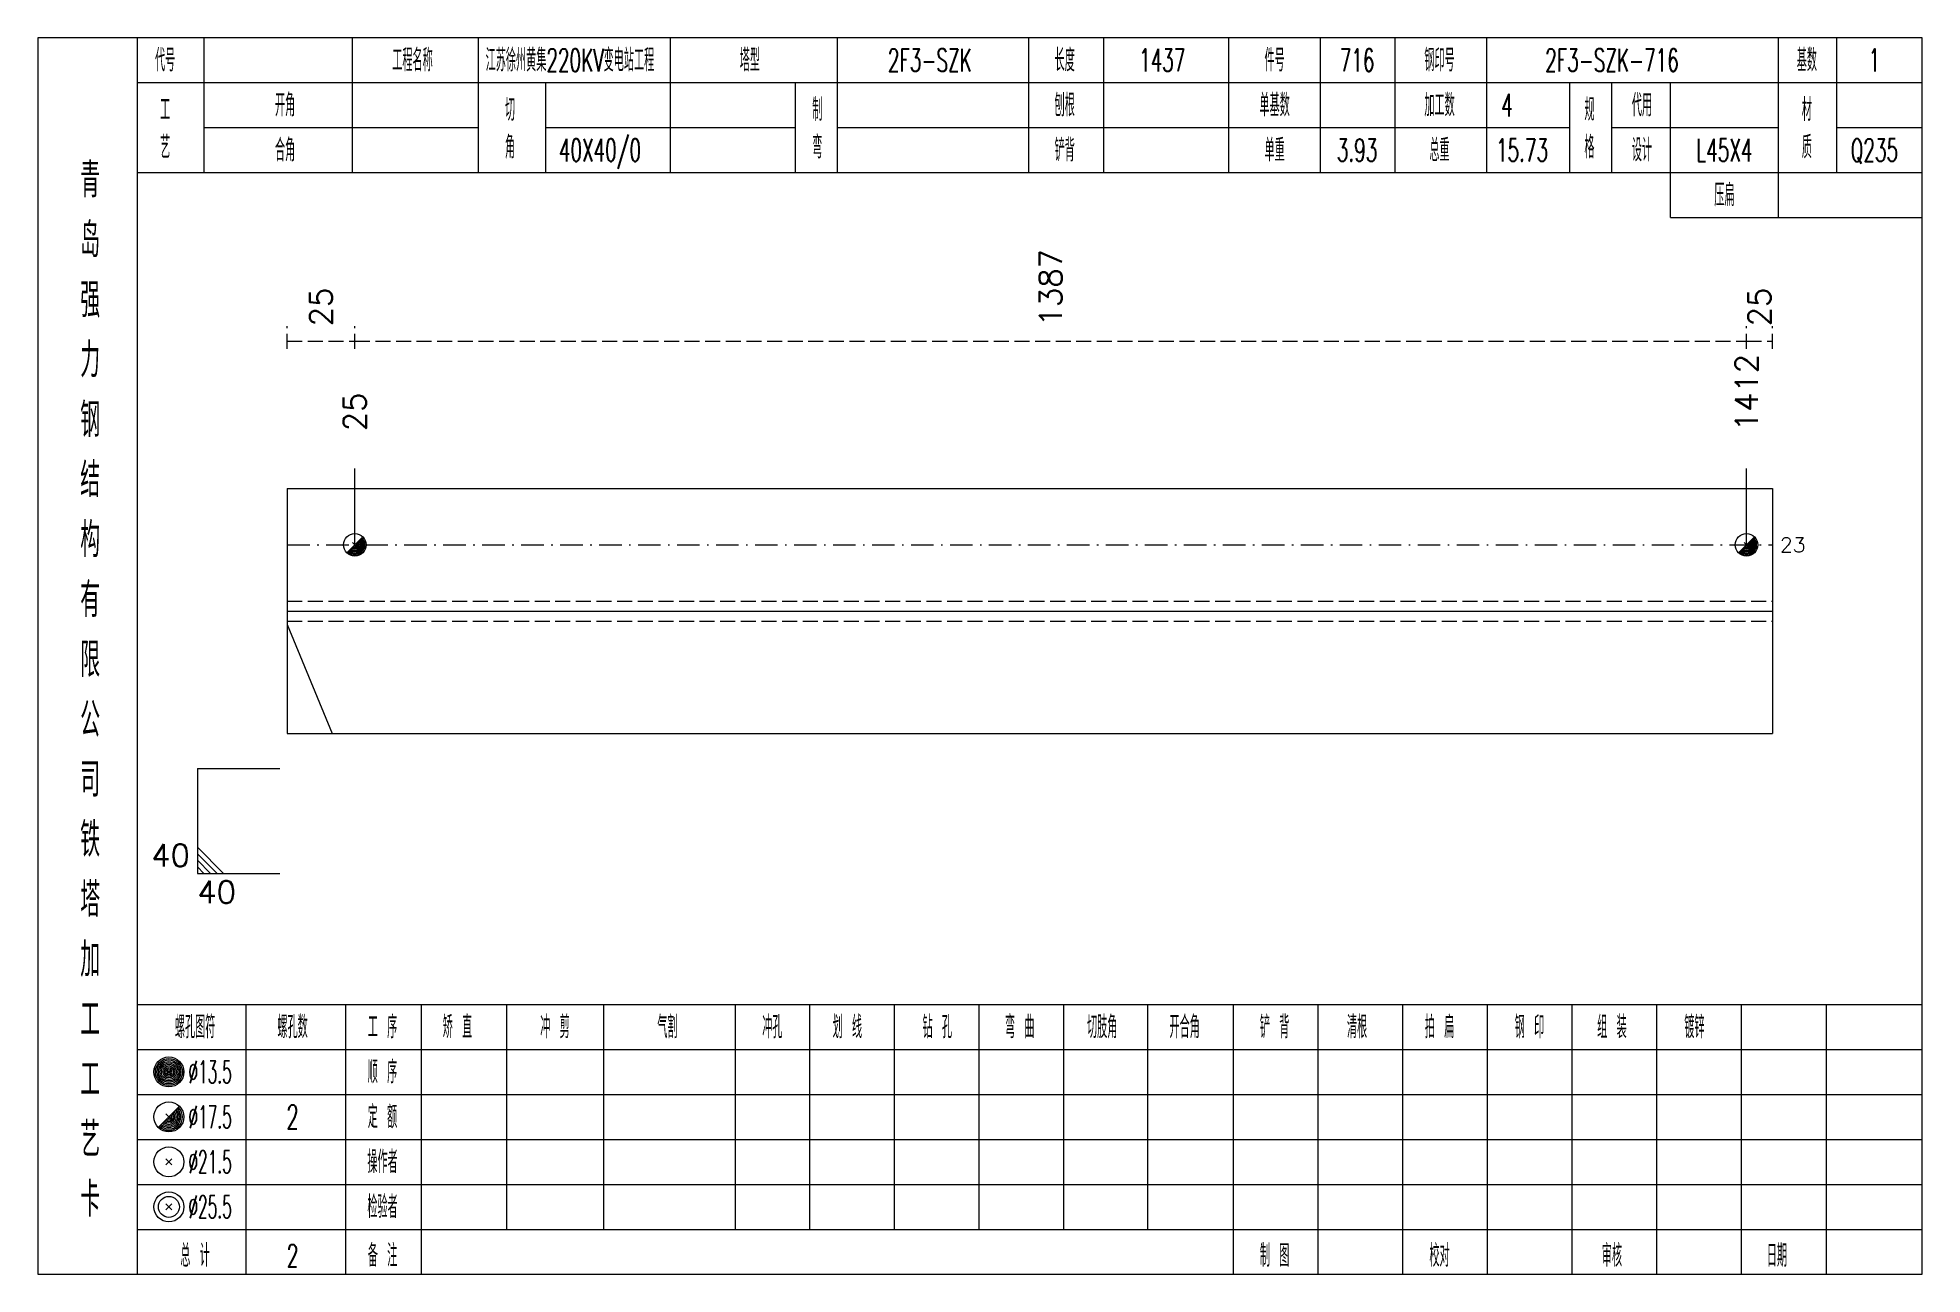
# Model space of a CAD drawing. Extents: x 0 to 4623, y -1159 to 4890.
# Drawn here: x 1245.6 to 1497, y 1575 to 1740 of the extents above; entities that cross this region are included whole.
import ezdxf
from ezdxf.enums import TextEntityAlignment as Align

# ---------------------------------------------------------------- set-up
doc = ezdxf.new("R2010")
doc.units = 0
doc.header["$MEASUREMENT"] = 0
doc.linetypes.add('一点画线', pattern=[5.2, 3, -1, 0.2, -1])
doc.linetypes.add('虚线', pattern=[2.75, 2, -0.75])
doc.layers.get('0').update_dxf_attribs({"linetype": 'CONTINUOUS', "lineweight": 25})
for name, color, linetype, lineweight in [('1', 7, 'CONTINUOUS', 25), ('4', 7, 'CONTINUOUS', 25), ('5', 7, 'CONTINUOUS', 25)]:
    doc.layers.add(name, color=color, linetype=linetype, lineweight=lineweight)
doc.styles.get("Standard").update_dxf_attribs({"font": 'simplex.shx', "width": 0.7, "height": 3, "bigfont": 'gbhzfs.shx'})

msp = doc.modelspace()

# ---------------------------------------------------------------- texts
at = {"color": 8, "linetype": 'Continuous', "lineweight": 9}
for s, p in [('1387', (1380.727, 1701.5)), ('25', (1283.4, 1701.5)), ('25', (1475.277, 1701.5))]:
    msp.add_text(s, height=3, rotation=90, dxfattribs=at).set_placement(p, align=Align.MIDDLE_LEFT)
at = {"color": 7, "linetype": 'Continuous', "lineweight": 13}
for s, p in [('1412', (1473.554, 1687.5)), ('25', (1287.9, 1687.5))]:
    msp.add_text(s, height=3, rotation=90, dxfattribs=at).set_placement(p, align=Align.MIDDLE_LEFT)
msp.add_text('23', height=2, dxfattribs=at).set_placement((1478, 1672.333), align=Align.MIDDLE_LEFT)
msp.add_text('40', height=3, dxfattribs=at).set_placement((1265.9, 1628.5), align=Align.BOTTOM_RIGHT)
msp.add_text('40', height=3, dxfattribs=at).set_placement((1266.9, 1627.5), align=Align.TOP_LEFT)
at = {"layer": '4', "color": 1, "linetype": 'Continuous', "lineweight": 13}
for s, height, width, p in [('代号', 3, 0.6, (1262.6, 1737)), ('工程名称', 3, 0.6, (1295.6, 1737)), ('江苏徐州黄集220KV变电站工程', 3, 0.6, (1316.6, 1737)), ('塔型', 3, 0.6, (1340.6, 1737)), ('2F3-SZK', 3, 0.6, (1364.6, 1737)), ('长度', 3, 0.6, (1382.6, 1737)), ('1437', 3, 0.6, (1395.6, 1737)), ('件号', 3, 0.6, (1410.6, 1737)), ('716', 3, 0.6, (1421.6, 1737)), ('钢印号', 3, 0.6, (1432.6, 1737)), ('2F3-SZK-716', 3, 0.6, (1455.6, 1737)), ('基数', 3, 0.6, (1481.6, 1737)), ('1', 3, 0.6, (1490.6, 1737)), ('开角', 3, 0.6, (1278.6, 1731)), ('制', 3, 0.6, (1349.6, 1730.4)), ('刨根', 3, 0.6, (1382.6, 1731)), ('单基数', 3, 0.6, (1410.6, 1731)), ('加工数', 3, 0.6, (1432.6, 1731)), ('4', 3, 0.6, (1441.6, 1731)), ('规', 3, 0.6, (1452.6, 1730.4)), ('代用', 3, 0.6, (1459.6, 1731)), ('材', 3, 0.6, (1481.6, 1730.4)), ('工', 3, 0.6, (1262.6, 1730.4)), ('切', 3, 0.6, (1308.6, 1730.4)), ('艺', 3, 0.6, (1262.6, 1725.4)), ('角', 3, 0.6, (1308.6, 1725.4)), ('弯', 3, 0.6, (1349.6, 1725.4)), ('格', 3, 0.6, (1452.6, 1725.4)), ('质', 3, 0.6, (1481.6, 1725.4)), ('合角', 3, 0.6, (1278.6, 1725)), ('40X40/0', 3, 0.6, (1320.6, 1725)), ('铲背', 3, 0.6, (1382.6, 1725)), ('单重', 3, 0.6, (1410.6, 1725)), ('3.93', 3, 0.6, (1421.6, 1725)), ('总重', 3, 0.6, (1432.6, 1725)), ('15.73', 3, 0.6, (1443.6, 1725)), ('设计', 3, 0.6, (1459.6, 1725)), ('L45X4', 3, 0.6, (1470.6, 1725)), ('Q235', 3, 0.6, (1490.6, 1725)), ('青', 4.6, 0.8, (1252.6, 1721)), ('压扁', 3, 0.6, (1470.6, 1719)), ('岛', 4.6, 0.8, (1252.6, 1713)), ('强', 4.6, 0.8, (1252.6, 1705)), ('力', 4.6, 0.8, (1252.6, 1697)), ('钢', 4.6, 0.8, (1252.6, 1689)), ('结', 4.6, 0.8, (1252.6, 1681)), ('构', 4.6, 0.8, (1252.6, 1673)), ('有', 4.6, 0.8, (1252.6, 1665)), ('限', 4.6, 0.8, (1252.6, 1657)), ('公', 4.6, 0.8, (1252.6, 1649)), ('司', 4.6, 0.8, (1252.6, 1641)), ('铁', 4.6, 0.8, (1252.6, 1633)), ('塔', 4.6, 0.8, (1252.6, 1625)), ('加', 4.6, 0.8, (1252.6, 1617)), ('工', 4.6, 0.8, (1252.6, 1609)), ('螺孔图符', 3, 0.6, (1266.6, 1608)), ('螺孔数', 3, 0.6, (1279.6, 1608)), ('工 序', 3, 0.6, (1291.6, 1608)), ('矫 直', 3, 0.6, (1301.6, 1608)), ('冲 剪', 3, 0.6, (1314.6, 1608)), ('气割', 3, 0.6, (1329.6, 1608)), ('冲孔', 3, 0.6, (1343.6, 1608)), ('划 线', 3, 0.6, (1353.6, 1608)), ('钻 孔', 3, 0.6, (1365.6, 1608)), ('弯 曲', 3, 0.6, (1376.6, 1608)), ('切肢角', 3, 0.6, (1387.6, 1608)), ('开合角', 3, 0.6, (1398.6, 1608)), ('铲 背', 3, 0.6, (1410.6, 1608)), ('清根', 3, 0.6, (1421.6, 1608)), ('拍 扁', 3, 0.6, (1432.6, 1608)), ('钢 印', 3, 0.6, (1444.6, 1608)), ('组 装', 3, 0.6, (1455.6, 1608)), ('镀锌', 3, 0.6, (1466.6, 1608)), ('工', 4.6, 0.8, (1252.6, 1601)), ('%%C13.5', 3, 0.5, (1268.6, 1602)), ('顺 序', 3, 0.6, (1291.6, 1602)), ('%%C17.5', 3, 0.5, (1268.6, 1596)), ('2', 3.2, 0.6, (1279.6, 1596)), ('定 额', 3, 0.6, (1291.6, 1596)), ('艺', 4.6, 0.8, (1252.6, 1593)), ('%%C21.5', 3, 0.5, (1268.6, 1590)), ('操作者', 3, 0.6, (1291.6, 1590)), ('卡', 4.6, 0.8, (1252.6, 1585)), ('%%C25.5', 3, 0.5, (1268.6, 1584)), ('检验者', 3, 0.6, (1291.6, 1584)), ('总 计', 3, 0.6, (1266.6, 1577.5)), ('2', 3, 0.6, (1279.6, 1577.5)), ('备 注', 3, 0.6, (1291.6, 1577.5)), ('制 图', 3, 0.6, (1410.6, 1577.5)), ('校对', 3, 0.6, (1432.6, 1577.5)), ('审核', 3, 0.6, (1455.6, 1577.5)), ('日期', 3, 0.6, (1477.6, 1577.5))]:
    msp.add_text(s, height=height, dxfattribs=dict(at, width=width)).set_placement(p, align=Align.MIDDLE_CENTER)

# ---------------------------------------------------------------- blocks, each defined once
blk = doc.blocks.new('孔17.5')
at = {"layer": '5', "color": 7, "linetype": 'Continuous', "lineweight": 13}
for p, q in [((-0.707, -0.707), (0.707, 0.707)), ((-0.2, 0.2), (0.2, -0.2))]:
    blk.add_line(p, q, dxfattribs=at)
blk.add_circle((0, 0), 1, dxfattribs=at)
for radius in [0.9, 0.8, 0.7, 0.6, 0.5, 0.4, 0.3, 0.2, 0.1]:
    blk.add_arc((0, 0), radius, 225, 45, dxfattribs=at)

# ---------------------------------------------------------------- linework, layer by layer
at = {"color": 8, "linetype": '虚线', "lineweight": 9}
for p, q in [((1278.9, 1698.5), (1278.9, 1701.5)), ((1278.9, 1699.5), (1287.9, 1699.5)), ((1287.9, 1698.5), (1287.9, 1701.5)), ((1287.9, 1698.5), (1287.9, 1701.5)), ((1287.9, 1699.5), (1473.554, 1699.5)), ((1473.554, 1698.5), (1473.554, 1701.5)), ((1473.554, 1698.5), (1473.554, 1701.5)), ((1473.554, 1699.5), (1477, 1699.5)), ((1477, 1698.5), (1477, 1701.5))]:
    msp.add_line(p, q, dxfattribs=at)
at = {"color": 7, "linetype": 'Continuous', "lineweight": 13}
for p, q in [((1287.9, 1672.333), (1287.9, 1682.5)), ((1473.554, 1672.333), (1473.554, 1682.5)), ((1278.9, 1661.685), (1284.9, 1647.167)), ((1266.9, 1642.5), (1277.9, 1642.5)), ((1266.9, 1642.5), (1266.9, 1628.5)), ((1270.4, 1628.5), (1266.9, 1632)), ((1269.525, 1628.5), (1266.9, 1631.125)), ((1268.65, 1628.5), (1266.9, 1630.25)), ((1267.775, 1628.5), (1266.9, 1629.375)), ((1266.9, 1628.5), (1277.9, 1628.5))]:
    msp.add_line(p, q, dxfattribs=at)
at = {"color": 7, "linetype": 'Continuous', "lineweight": 18}
for p, q in [((1278.9, 1679.833), (1278.9, 1647.167)), ((1278.9, 1679.833), (1477, 1679.833)), ((1477, 1679.833), (1477, 1647.167)), ((1278.9, 1663.5), (1477, 1663.5))]:
    msp.add_line(p, q, dxfattribs=at)
at = {"color": 3, "linetype": '一点画线', "lineweight": 13}
msp.add_line((1278.9, 1672.333), (1477, 1672.333), dxfattribs=at)
at = {"color": 1, "linetype": '虚线', "lineweight": 18}
for p, q in [((1278.9, 1664.833), (1477, 1664.833)), ((1278.9, 1662.167), (1477, 1662.167))]:
    msp.add_line(p, q, dxfattribs=at)
at = {"layer": '1', "color": 7, "linetype": 'Continuous', "lineweight": 18}
msp.add_line((1278.9, 1647.167), (1477, 1647.167), dxfattribs=at)
at = {"layer": '4', "color": 1, "linetype": 'Continuous', "lineweight": 18}
for p, q in [((1258.9, 1575), (1258.9, 1740)), ((1267.8, 1722), (1267.8, 1740)), ((1287.6, 1722), (1287.6, 1740)), ((1304.4, 1722), (1304.4, 1740)), ((1330, 1722), (1330, 1740)), ((1352.3, 1722), (1352.3, 1740)), ((1377.8, 1722), (1377.8, 1740)), ((1387.8, 1722), (1387.8, 1740)), ((1404.5, 1722), (1404.5, 1740)), ((1416.7, 1722), (1416.7, 1740)), ((1426.7, 1722), (1426.7, 1740)), ((1438.9, 1722), (1438.9, 1740)), ((1477.8, 1716), (1477.8, 1740)), ((1485.6, 1722), (1485.6, 1740)), ((1258.9, 1734), (1497, 1734)), ((1313.4, 1722), (1313.4, 1734)), ((1346.7, 1722), (1346.7, 1734)), ((1450, 1722), (1450, 1734)), ((1455.6, 1722), (1455.6, 1734)), ((1463.4, 1716), (1463.4, 1734)), ((1267.8, 1728), (1304.4, 1728)), ((1313.4, 1728), (1346.7, 1728)), ((1352.3, 1728), (1450, 1728)), ((1455.6, 1728), (1477.8, 1728)), ((1485.6, 1728), (1497, 1728)), ((1258.9, 1722), (1497, 1722)), ((1463.4, 1716), (1497, 1716)), ((1258.9, 1611), (1497, 1611)), ((1273.4, 1575), (1273.4, 1611)), ((1286.7, 1575), (1286.7, 1611)), ((1296.8, 1575), (1296.8, 1611)), ((1308.2, 1581), (1308.2, 1611)), ((1321.1, 1581), (1321.1, 1611)), ((1338.7, 1581), (1338.7, 1611)), ((1348.6, 1581), (1348.6, 1611)), ((1359.9, 1581), (1359.9, 1611)), ((1371.2, 1581), (1371.2, 1611)), ((1382.5, 1581), (1382.5, 1611)), ((1393.7, 1581), (1393.7, 1611)), ((1405.1, 1581), (1405.1, 1611)), ((1416.4, 1581), (1416.4, 1611)), ((1427.7, 1581), (1427.7, 1611)), ((1439, 1581), (1439, 1611)), ((1450.3, 1581), (1450.3, 1611)), ((1461.6, 1581), (1461.6, 1611)), ((1472.9, 1581), (1472.9, 1611)), ((1484.2, 1581), (1484.2, 1611)), ((1258.9, 1605), (1497, 1605)), ((1258.9, 1599), (1497, 1599)), ((1258.9, 1593), (1497, 1593)), ((1258.9, 1587), (1497, 1587)), ((1258.9, 1581), (1497, 1581)), ((1405.1, 1575), (1405.1, 1581)), ((1416.4, 1575), (1416.4, 1581)), ((1427.7, 1575), (1427.7, 1581)), ((1439, 1575), (1439, 1581)), ((1450.3, 1575), (1450.3, 1581)), ((1461.6, 1575), (1461.6, 1581)), ((1472.9, 1575), (1472.9, 1581)), ((1484.2, 1575), (1484.2, 1581))]:
    msp.add_line(p, q, dxfattribs=at)
at = {"layer": '4', "color": 7, "linetype": 'Continuous', "lineweight": 13}
for p, q in [((1262.9, 1601.8), (1263.3, 1602.2)), ((1263.3, 1601.8), (1262.9, 1602.2)), ((1261.686, 1594.586), (1264.514, 1597.414)), ((1262.7, 1596.4), (1263.5, 1595.6)), ((1262.7, 1589.6), (1263.5, 1590.4)), ((1262.7, 1590.4), (1263.5, 1589.6)), ((1262.7, 1583.6), (1263.5, 1584.4)), ((1262.7, 1584.4), (1263.5, 1583.6))]:
    msp.add_line(p, q, dxfattribs=at)
at = {"layer": '4', "color": 1, "linetype": 'Continuous', "lineweight": 18}
msp.add_lwpolyline([(1245.6, 1740), (1245.6, 1575), (1497, 1575), (1497, 1740)], close=True, dxfattribs=at)
at = {"layer": '4', "color": 7, "linetype": 'Continuous', "lineweight": 13}
for centre, radius in [((1263.1, 1602), 2), ((1263.1, 1602), 1.8), ((1263.1, 1602), 1.6), ((1263.1, 1602), 1.4), ((1263.1, 1602), 1.2), ((1263.1, 1602), 1), ((1263.1, 1602), 0.8), ((1263.1, 1602), 0.6), ((1263.1, 1602), 0.4), ((1263.1, 1602), 0.2), ((1263.1, 1596), 2), ((1263.1, 1590), 2), ((1263.1, 1584), 2), ((1263.1, 1584), 1.4)]:
    msp.add_circle(centre, radius, dxfattribs=at)
for radius in [1.8, 1.6, 1.4, 1.2, 1, 0.8, 0.6, 0.4, 0.2]:
    msp.add_arc((1263.1, 1596), radius, 225, 45, dxfattribs=at)

# ---------------------------------------------------------------- block references
at = {"color": 7, "linetype": 'Continuous', "lineweight": 13, "xscale": 1.5, "yscale": 1.5, "zscale": 1.5}
for p in [(1287.9, 1672.333), (1473.554, 1672.333)]:
    msp.add_blockref('孔17.5', p, dxfattribs=at)

msp.set_redraw_order([(e.dxf.handle, doc.entitydb.next_handle()) for e in msp.query("TEXT MTEXT ATTDEF DIMENSION ARC_DIMENSION")])  # texts and dimensions are drawn at this point

doc.saveas('drawing.dxf')
